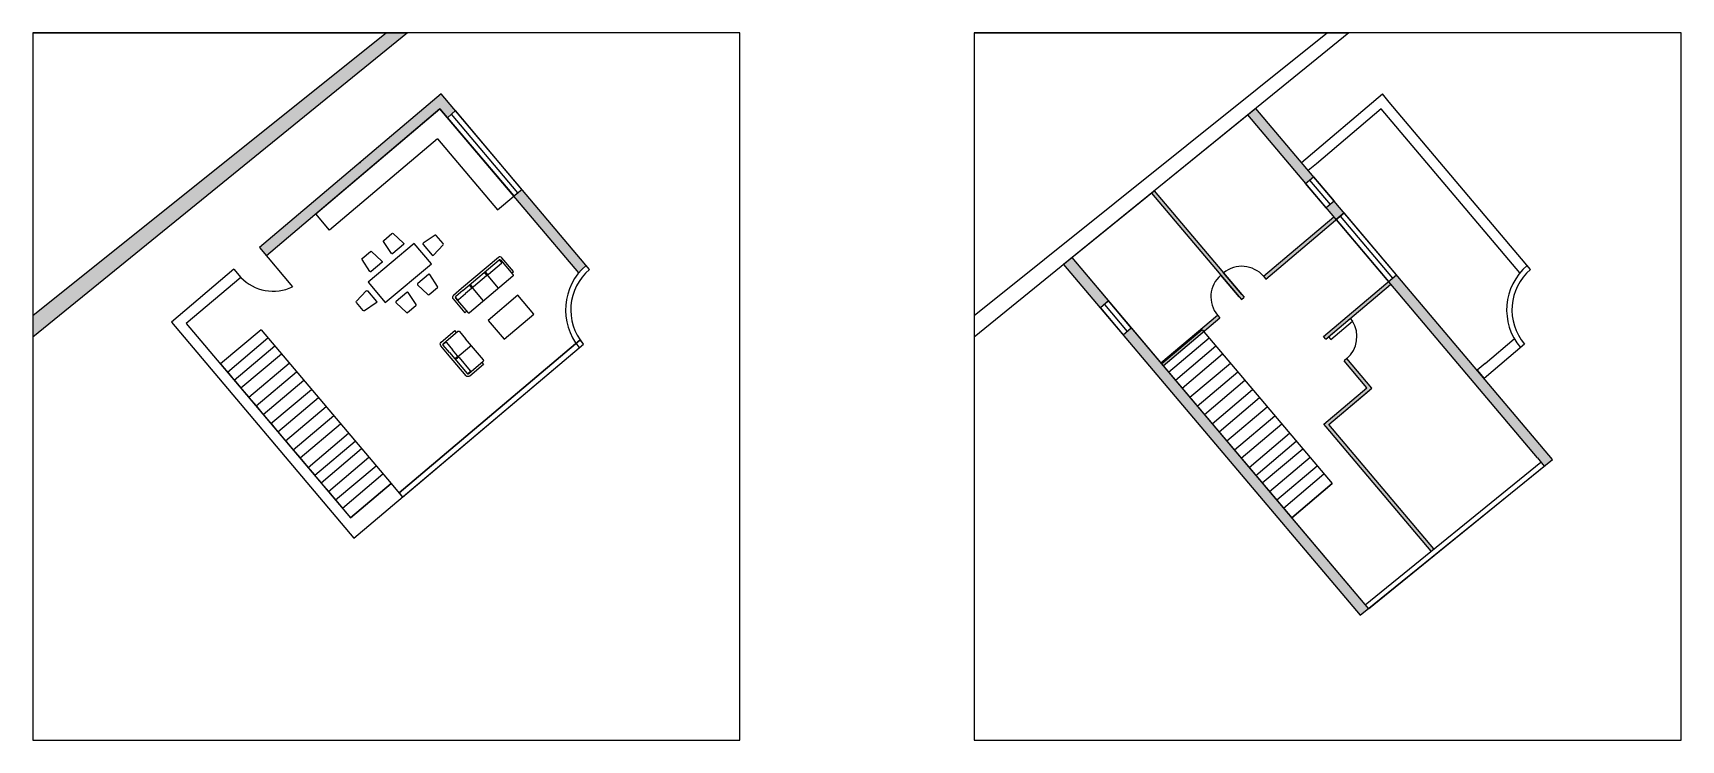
# Model space of a CAD drawing. Header units: inches. Extents: x -53 to 161, y -4 to 148.
# Drawn here: x 6.91 to 53.54, y 127.55 to 147.55 of the extents above; entities that cross this region are included whole.
import ezdxf

# ---------------------------------------------------------------- set-up
doc = ezdxf.new("R2010")
doc.units = ezdxf.units.IN
doc.header["$MEASUREMENT"] = 0

msp = doc.modelspace()

# ---------------------------------------------------------------- hatches: boundary and pattern name
h = msp.add_hatch(color=256)
h.dxf.hatch_style = 1
h.paths.add_polyline_path([(17.508, 147.545), (16.908, 147.545), (6.908, 139.545), (6.908, 138.945)])
h = msp.add_hatch(color=256)
h.dxf.hatch_style = 1
h.paths.add_polyline_path([(18.459, 145.821), (13.318, 141.473), (13.512, 141.244), (18.424, 145.398), (18.636, 145.147), (18.86, 145.346)])
h.paths.add_polyline_path([(20.743, 143.12), (20.508, 142.933), (20.51, 142.931), (22.348, 140.757, -0.045741), (22.56, 140.972)])
h = msp.add_hatch(color=256)
h.dxf.hatch_style = 1
h.paths.add_polyline_path([(37.983, 139.201), (37.755, 139.008), (44.463, 131.074), (44.693, 131.26), (38.844, 138.182), (38.843, 138.182), (38.842, 138.182), (38.843, 138.183)])
h.paths.add_polyline_path([(36.303, 141.19), (36.069, 141), (37.109, 139.771), (37.338, 139.965)])
h.paths.add_polyline_path([(38.632, 143.08), (38.555, 143.017), (41.034, 140.081), (41.099, 140.005), (41.175, 140.07), (41.111, 140.146), (40.594, 140.757)])
h.paths.add_polyline_path([(40.488, 139.489), (40.423, 139.565), (38.82, 138.211), (38.843, 138.183), (39.987, 139.15), (39.989, 139.15), (39.988, 139.149), (40.029, 139.101)])
h.paths.add_polyline_path([(40.029, 139.101), (39.988, 139.149), (38.844, 138.182), (38.884, 138.134)], flags=17)
h.paths.add_polyline_path([(44.082, 138.339), (44.005, 138.274), (44.651, 137.51), (43.429, 136.477), (43.494, 136.401), (46.463, 132.889), (46.539, 132.95), (43.57, 136.466), (44.792, 137.499)])
h.paths.add_polyline_path([(45.323, 140.436), (45.259, 140.512), (43.424, 138.961), (43.489, 138.885), (44.176, 139.466)])
h.paths.add_polyline_path([(45.485, 140.704), (45.259, 140.512), (49.473, 135.524), (49.662, 135.291), (49.899, 135.484)])
h.paths.add_polyline_path([(43.722, 142.789), (43.497, 142.598), (43.776, 142.267), (44.002, 142.458)])
h.paths.add_polyline_path([(43.776, 142.267), (43.712, 142.343), (41.722, 140.662), (41.786, 140.586)])
h.paths.add_polyline_path([(41.505, 145.411), (41.277, 145.226), (42.916, 143.286), (43.029, 143.381), (43.141, 143.476)])

# ---------------------------------------------------------------- linework, layer by layer
for p, q in [((6.908, 147.545), (6.908, 139.545)), ((6.908, 147.545), (16.908, 147.545)), ((16.908, 147.545), (6.908, 139.545)), ((17.508, 147.545), (6.908, 138.945)), ((16.908, 147.545), (16.908, 147.545)), ((16.908, 147.545), (17.508, 147.545)), ((33.537, 147.545), (33.537, 139.545)), ((33.537, 147.545), (43.537, 147.545)), ((43.537, 147.545), (33.537, 139.545)), ((44.137, 147.545), (33.537, 138.945)), ((43.537, 147.545), (43.537, 147.545)), ((43.537, 147.545), (44.137, 147.545)), ((42.797, 143.884), (45.087, 145.821)), ((45.281, 145.592), (45.087, 145.821)), ((49.28, 140.854), (45.281, 145.592)), ((14.912, 142.428), (18.424, 145.398)), ((18.424, 145.398), (20.51, 142.931)), ((18.862, 145.348), (18.636, 145.147)), ((18.636, 145.147), (20.51, 142.935)), ((20.625, 143.026), (18.749, 145.247)), ((20.744, 143.12), (18.862, 145.348)), ((18.353, 144.552), (15.299, 141.969)), ((18.353, 144.552), (20.051, 142.544)), ((16.169, 143.884), (16.169, 143.884)), ((16.199, 143.91), (16.199, 143.91)), ((42.797, 143.884), (42.797, 143.884)), ((42.827, 143.91), (42.827, 143.91)), ((43.22, 143.848), (42.991, 143.654)), ((42.916, 143.286), (43.141, 143.476)), ((42.916, 143.286), (43.029, 143.381)), ((43.497, 142.598), (42.916, 143.286)), ((43.029, 143.381), (43.609, 142.694)), ((43.141, 143.476), (43.722, 142.789)), ((20.051, 142.544), (20.51, 142.931)), ((20.507, 142.932), (20.744, 143.12)), ((20.51, 142.935), (20.625, 143.026)), ((36.303, 141.19), (38.632, 143.08)), ((38.556, 143.015), (41.034, 140.081)), ((38.632, 143.08), (41.111, 140.146)), ((43.722, 142.789), (43.497, 142.598)), ((15.299, 141.969), (14.912, 142.428)), ((41.722, 140.662), (43.712, 142.343)), ((41.786, 140.586), (44.002, 142.458)), ((44.003, 142.459), (43.776, 142.267)), ((43.776, 142.267), (45.259, 140.513)), ((43.891, 142.364), (45.374, 140.61)), ((45.485, 140.704), (44.003, 142.459)), ((13.318, 141.473), (14.254, 140.366)), ((12.592, 140.86), (12.787, 140.631)), ((36.303, 141.19), (38.884, 138.134)), ((12.787, 140.631), (12.786, 140.63)), ((41.034, 140.081), (40.518, 140.693)), ((41.111, 140.146), (40.594, 140.757)), ((41.722, 140.662), (41.786, 140.586)), ((43.424, 138.961), (45.485, 140.704)), ((43.565, 138.949), (45.321, 140.434)), ((45.259, 140.513), (45.485, 140.704)), ((37.338, 139.965), (37.109, 139.771)), ((37.337, 139.964), (37.223, 139.868)), ((37.983, 139.201), (37.337, 139.964)), ((41.034, 140.081), (41.099, 140.005)), ((41.099, 140.005), (41.175, 140.07)), ((41.111, 140.146), (41.175, 140.07)), ((6.908, 139.545), (6.908, 138.945)), ((33.537, 139.545), (33.537, 138.945)), ((37.109, 139.771), (37.754, 139.007)), ((37.223, 139.868), (37.869, 139.104)), ((38.82, 138.211), (40.423, 139.565)), ((38.884, 138.134), (40.488, 139.489)), ((40.423, 139.565), (40.488, 139.489)), ((43.489, 138.885), (44.176, 139.466)), ((44.176, 139.466), (44.241, 139.39)), ((13.361, 139.152), (12.216, 138.184)), ((13.361, 139.152), (17.042, 134.8)), ((18.891, 139.072), (18.845, 139.126)), ((37.754, 139.007), (37.983, 139.201)), ((39.987, 139.15), (38.842, 138.182)), ((39.989, 139.15), (38.843, 138.182)), ((39.987, 139.15), (43.667, 134.798)), ((43.489, 138.885), (43.424, 138.961)), ((43.63, 138.873), (44.241, 139.39)), ((12.41, 137.955), (13.555, 138.923)), ((12.602, 137.727), (13.747, 138.696)), ((22.383, 138.858), (17.268, 134.533)), ((17.365, 134.418), (22.48, 138.743)), ((18.58, 138.79), (18.512, 138.732)), ((18.608, 138.787), (18.779, 138.585)), ((18.922, 138.417), (18.779, 138.585)), ((19.314, 138.702), (18.856, 138.315)), ((22.48, 138.743), (22.383, 138.858)), ((39.037, 137.953), (40.182, 138.921)), ((39.229, 137.725), (40.375, 138.694)), ((43.565, 138.949), (43.63, 138.873)), ((49.108, 138.743), (47.962, 137.775)), ((12.216, 138.184), (15.896, 133.831)), ((12.216, 138.184), (12.41, 137.955)), ((12.792, 137.503), (13.937, 138.471)), ((13.013, 137.242), (14.158, 138.21)), ((18.92, 138.388), (18.846, 138.326)), ((18.939, 138.365), (18.866, 138.303)), ((18.967, 138.363), (19.281, 137.992)), ((19.608, 138.223), (19.654, 138.169)), ((38.842, 138.182), (42.522, 133.829)), ((38.884, 138.134), (44.693, 131.26)), ((39.419, 137.501), (40.565, 138.469)), ((39.64, 137.24), (40.785, 138.208)), ((44.082, 138.339), (44.005, 138.274)), ((44.651, 137.51), (44.005, 138.274)), ((44.792, 137.499), (44.082, 138.339)), ((47.998, 138.198), (47.769, 138.004)), ((12.408, 137.956), (12.602, 137.727)), ((12.598, 137.732), (12.792, 137.503)), ((13.221, 136.995), (14.366, 137.964)), ((13.423, 136.756), (14.568, 137.725)), ((19.279, 137.964), (19.21, 137.906)), ((39.848, 136.993), (40.994, 137.962)), ((40.05, 136.754), (41.196, 137.723)), ((47.769, 138.004), (47.962, 137.775)), ((12.819, 137.471), (13.013, 137.242)), ((13.027, 137.224), (13.221, 136.995)), ((13.643, 136.496), (14.788, 137.465)), ((13.837, 136.266), (14.983, 137.235)), ((40.27, 136.494), (41.416, 137.463)), ((40.465, 136.264), (41.61, 137.233)), ((43.429, 136.477), (44.651, 137.51)), ((43.57, 136.466), (44.792, 137.499)), ((43.57, 136.466), (44.716, 137.434)), ((13.229, 136.985), (13.423, 136.756)), ((13.449, 136.725), (13.643, 136.496)), ((14.056, 136.008), (15.201, 136.976)), ((14.271, 135.753), (15.417, 136.722)), ((40.683, 136.006), (41.829, 136.974)), ((40.899, 135.751), (42.044, 136.72)), ((13.644, 136.495), (13.837, 136.266)), ((13.862, 136.237), (14.056, 136.008)), ((14.466, 135.523), (15.611, 136.492)), ((14.69, 135.258), (15.835, 136.227)), ((41.093, 135.521), (42.238, 136.49)), ((41.317, 135.256), (42.463, 136.225)), ((43.494, 136.401), (43.429, 136.477)), ((46.463, 132.889), (43.494, 136.401)), ((46.539, 132.95), (43.57, 136.466)), ((14.077, 135.982), (14.271, 135.753)), ((14.272, 135.752), (14.466, 135.523)), ((14.88, 135.034), (16.025, 136.002)), ((15.062, 134.818), (16.207, 135.787)), ((41.507, 135.032), (42.652, 136)), ((41.689, 134.816), (42.835, 135.785)), ((14.496, 135.487), (14.69, 135.258)), ((14.686, 135.263), (14.88, 135.034)), ((15.267, 134.576), (16.412, 135.544)), ((15.469, 134.337), (16.614, 135.306)), ((41.894, 134.574), (43.04, 135.542)), ((42.096, 134.335), (43.241, 135.303)), ((44.693, 131.26), (49.662, 135.291)), ((49.473, 135.524), (49.662, 135.291)), ((14.868, 135.047), (15.062, 134.818)), ((15.073, 134.805), (15.267, 134.576)), ((15.663, 134.108), (16.808, 135.076)), ((17.042, 134.8), (15.896, 133.831)), ((17.042, 134.8), (15.896, 133.831)), ((15.896, 133.831), (17.042, 134.8)), ((17.042, 134.8), (17.365, 134.418)), ((42.29, 134.106), (43.435, 135.074)), ((43.667, 134.798), (42.522, 133.829)), ((43.669, 134.798), (42.524, 133.829)), ((43.669, 134.798), (42.524, 133.829)), ((42.524, 133.829), (43.669, 134.798)), ((15.275, 134.566), (15.469, 134.337)), ((15.469, 134.337), (15.663, 134.108)), ((17.268, 134.533), (17.365, 134.418)), ((15.703, 134.06), (15.896, 133.831))]:
    msp.add_line(p, q)
at = {"linetype": 'ByBlock', "lineweight": -2}
for p, q in [((19.795, 140.723), (20.166, 141.036)), ((20.169, 141.065), (20.111, 141.133)), ((19.32, 140.347), (19.258, 140.42)), ((19.657, 139.972), (19.269, 140.43)), ((19.343, 140.366), (19.281, 140.44)), ((19.742, 140.678), (19.371, 140.364)), ((19.744, 140.706), (19.682, 140.779)), ((20.081, 140.331), (19.694, 140.789)), ((19.767, 140.725), (19.705, 140.799)), ((20.451, 140.754), (20.505, 140.8)), ((18.918, 140.007), (18.86, 140.076)), ((18.947, 140.005), (19.149, 140.176)), ((19.317, 140.319), (19.149, 140.176)), ((19.178, 139.677), (19.124, 139.632))]:
    msp.add_line(p, q, dxfattribs=at)
for points in [[(6.908, 127.545), (26.908, 127.545), (26.908, 147.545), (6.908, 147.545)], [(33.537, 127.545), (53.537, 127.545), (53.537, 147.545), (33.537, 147.545)], [(44.463, 131.074), (49.899, 135.484), (41.505, 145.411), (36.069, 141)], [(16.395, 140.497), (16.876, 139.922), (18.18, 141.014), (17.698, 141.589)], [(20.626, 140.127), (19.786, 139.416), (20.238, 138.882), (21.078, 139.592)]]:
    msp.add_lwpolyline(points, close=True)
for points in [[(22.656, 140.857), (18.459, 145.821), (13.318, 141.473)], [(22.348, 140.757), (18.424, 145.398), (13.512, 141.244)], [(49.473, 135.524), (41.277, 145.226)], [(48.976, 140.757), (45.052, 145.398), (43.22, 143.848)], [(12.592, 140.86), (10.825, 139.365), (15.99, 133.256), (22.48, 138.743)], [(36.303, 141.19), (44.693, 131.26)], [(12.787, 140.631), (11.247, 139.329), (15.896, 133.831)], [(17.268, 134.533), (22.383, 138.858)], [(47.998, 138.198), (48.82, 138.893)], [(44.596, 131.374), (49.567, 135.408)]]:
    msp.add_lwpolyline(points)
for points in [[(17.066, 141.875, -0.382162), (17.1, 141.874), (17.391, 141.596, -0.447008), (17.389, 141.559), (17.087, 141.306, -0.447008), (17.05, 141.311), (16.828, 141.646, -0.382162), (16.832, 141.679)], [(18.32, 141.82, 0.382162), (18.287, 141.825), (17.952, 141.602, 0.447008), (17.946, 141.565), (18.199, 141.263, 0.447008), (18.237, 141.262), (18.515, 141.553, 0.382162), (18.516, 141.586)], [(16.458, 141.365, -0.382162), (16.491, 141.364), (16.782, 141.086, -0.447008), (16.781, 141.049), (16.479, 140.796, -0.447008), (16.442, 140.801), (16.219, 141.136, -0.382162), (16.224, 141.169)], [(18.351, 140.342, 0.382162), (18.355, 140.375), (18.133, 140.71, 0.447008), (18.096, 140.716), (17.794, 140.463, 0.447008), (17.792, 140.425), (18.083, 140.147, 0.382162), (18.117, 140.146)], [(16.059, 139.926, -0.382162), (16.06, 139.959), (16.338, 140.25, -0.447008), (16.375, 140.249), (16.628, 139.946, -0.447008), (16.623, 139.91), (16.288, 139.687, -0.382162), (16.255, 139.692)], [(17.742, 139.832, 0.382162), (17.747, 139.865), (17.524, 140.2, 0.447008), (17.487, 140.206), (17.185, 139.953, 0.447008), (17.184, 139.915), (17.475, 139.637, 0.382162), (17.508, 139.636)]]:
    msp.add_lwpolyline(points, format="xyb", close=True)
for points in [[(20.505, 140.8), (20.176, 141.189, 0.414214), (20.077, 141.197), (19.032, 140.313), (18.803, 140.12, 0.414214), (18.795, 140.021), (19.124, 139.632, 0.42137)], [(19.074, 140.264), (20.095, 141.128, -0.414214), (20.138, 141.125), (20.486, 140.712, -0.414214), (20.483, 140.67)], [(20.483, 140.67), (19.255, 139.632, -0.129153)], [(19.074, 140.264), (18.868, 140.09, 0.414214), (18.864, 140.048), (19.213, 139.636, 0.414214), (19.255, 139.632)]]:
    msp.add_lwpolyline(points, format="xyb", dxfattribs=at)
for points in [[(19.654, 138.169), (19.265, 137.84, -0.414214), (19.166, 137.849), (18.641, 138.469), (18.448, 138.698, -0.414214), (18.456, 138.797), (18.845, 139.126, -0.42137)], [(18.691, 138.511), (18.516, 138.716, -0.414214), (18.52, 138.759), (18.932, 139.107, -0.414214), (18.975, 139.104)], [(18.975, 139.104), (19.149, 138.898, -0.37482)], [(18.691, 138.511), (19.196, 137.913, 0.414214), (19.238, 137.91), (19.65, 138.258, 0.414214), (19.654, 138.301)], [(19.654, 138.301), (19.149, 138.898, 0.129153)]]:
    msp.add_lwpolyline(points, format="xyb")
for centre, start, end in [((20.154, 141.052), 310.2174, 40.2174), ((19.358, 140.379), 220.2174, 310.2174), ((19.729, 140.693), 310.2174, 40.2174), ((19.783, 140.738), 220.2174, 310.2174), ((18.934, 140.02), 220.2174, 310.2174), ((19.305, 140.334), 310.2174, 40.2174)]:
    msp.add_arc(centre, 0.02, start, end, dxfattribs=at)
for centre, radius, start, end in [((23.625, 139.712), 1.65, 130.2174, 220.2174), ((23.625, 139.712), 1.5, 130.2174, 220.2174), ((41.111, 140.146), 0.8, 40.1899, 130.1899), ((50.253, 139.712), 1.65, 130.4328, 220.2174), ((50.253, 139.712), 1.5, 130.4328, 220.2174), ((13.706, 141.522), 1.28, 224.1092, 295.3625), ((41.034, 140.081), 0.8, 130.1899, 220.1899), ((43.554, 138.956), 0.813, 310.5524, 32.2562), ((18.593, 138.775), 0.02, 40.2174, 130.2174), ((18.907, 138.404), 0.02, 310.2174, 40.2174), ((18.952, 138.35), 0.02, 40.2174, 130.2174), ((19.266, 137.979), 0.02, 310.2174, 40.2174)]:
    msp.add_arc(centre, radius, start, end)
for p in [(16.169, 143.884), (42.797, 143.884)]:
    msp.add_point(p)

doc.saveas('drawing.dxf')
